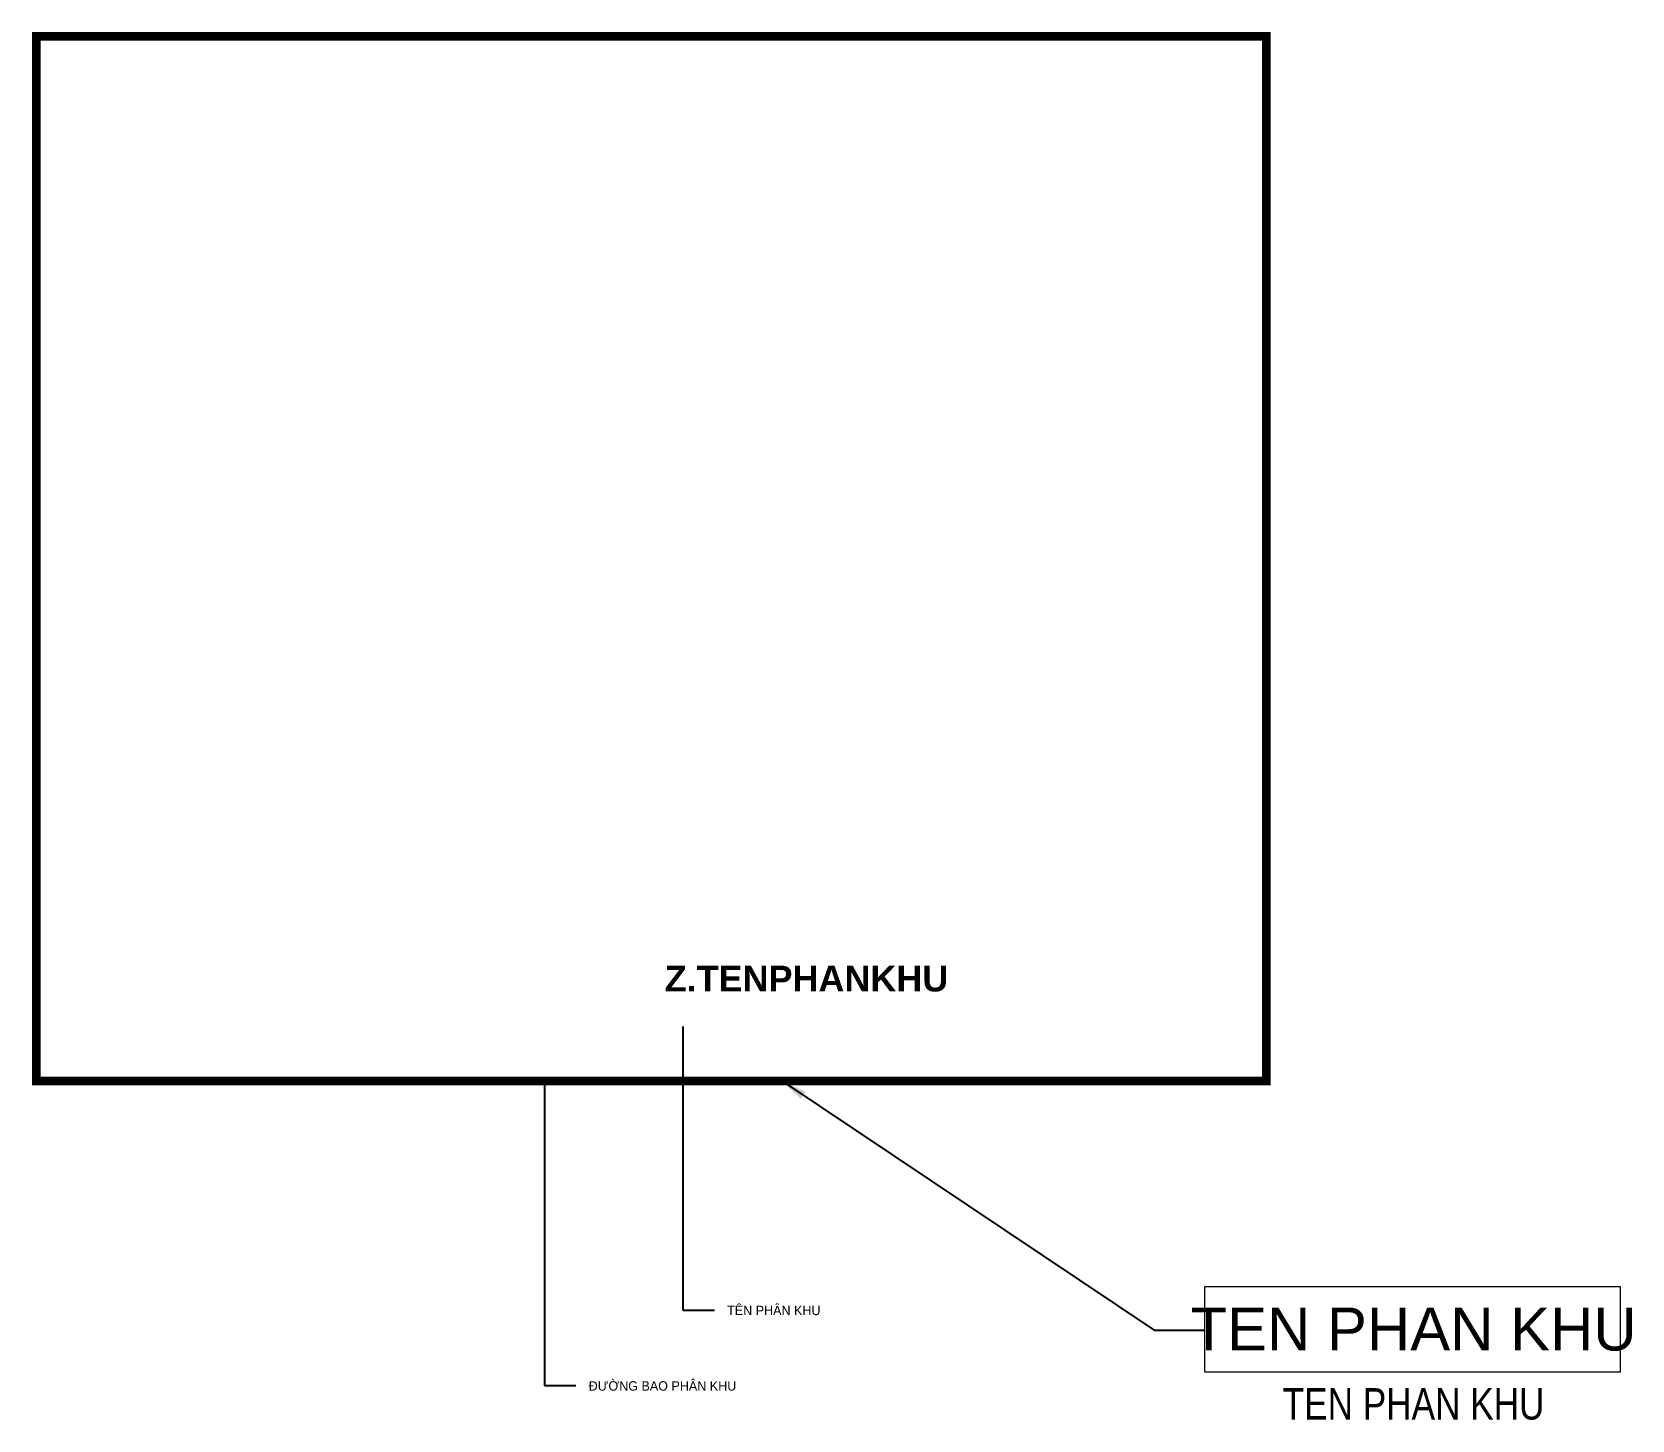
# Model space of a CAD drawing. Header units: metres. Extents: x -500 to 500, y -500 to 500.
# Drawn here: x 65.7 to 252.2, y 39.9 to 201.8 of the extents above; entities that cross this region are included whole.
import ezdxf
from ezdxf.enums import TextEntityAlignment as Align

# ---------------------------------------------------------------- set-up
doc = ezdxf.new("R2010")
doc.units = ezdxf.units.M
doc.linetypes.add('DASHDOT', pattern=[1, 0.5, -0.25, 0, -0.25])
doc.linetypes.add('HIDDEN', pattern=[0.375, 0.25, -0.125])
doc.layers.add('KT-TrichCT', color=9, linetype='HIDDEN', lineweight=15)
doc.layers.add('PK-DUONG BAO PHAN KHU', color=110, linetype='DASHDOT')
doc.layers.add('VNCC-Ar-Note', color=8, linetype='Continuous')
doc.layers.add('PK-TEN PHAN KHU', color=183, linetype='HIDDEN', lineweight=15, plot=False)
doc.styles.add('VNCC-Arial', font='arial.ttf')
doc.styles.add('VNCC-ArialB', font='arialbd.ttf')
doc.dimstyles.get("Standard").update_dxf_attribs({"dimtxt": 0.18, "dimasz": 0.18, "dimexe": 0.18, "dimexo": 0.0625, "dimgap": 0.09, "dimtad": 0, "dimtih": 1, "dimtoh": 1, "dimdec": 4, "dimzin": 0, "dimdsep": 46, "dimtxsty": 'Standard', "dimcen": 0.09, "dimadec": 0, "dimazin": 0, "dimtfac": 1, "dimtdec": 4, "dimtofl": 0, "dimtmove": 0, "dimatfit": 3, "dimfxl": 1, "dimtolj": 1, "dimtzin": 0, "dimarcsym": 0})

msp = doc.modelspace()

# ---------------------------------------------------------------- texts
at = {"layer": 'Defpoints', "color": 6, "char_height": 1.0933, "attachment_point": 1}
for s, insert in [('TÊN PHÂN KHU', (146.72, 53.24)), ('ĐƯỜNG BAO PHÂN KHU', (130.58, 44.44))]:
    msp.add_mtext_dynamic_manual_height_columns(s, width=199.187, gutter_width=1, heights=[0], dxfattribs=dict(at, insert=insert))
at = {"layer": 'PK-TEN PHAN KHU', "insert": (139.44, 92.89), "char_height": 3, "attachment_point": 1, "style": 'VNCC-ArialB'}
msp.add_mtext_dynamic_manual_height_columns('Z.TENPHANKHU', width=20.1854, gutter_width=15, heights=[0], dxfattribs=at)

# ---------------------------------------------------------------- blocks, each defined once
blk = doc.blocks.new('Trich CTnho')
at = {"layer": 'KT-TrichCT', "color": 6, "linetype": 'Continuous', "style": 'VNCC-Arial'}
blk.add_attdef('KT-CT-CH.01', text='', height=220, dxfattribs=at).set_placement((0, -221), align=Align.MIDDLE_CENTER)
blk.add_wipeout([(-1459, 600), (1446, 600), (1446, 0), (-1459, 0)])
at = {"layer": 'KT-TrichCT', "color": 9, "linetype": 'Continuous'}
blk.add_lwpolyline([(-1459, 0), (-1459, 600), (1446, 600), (1446, 0)], close=True, dxfattribs=at)
at = {"layer": 'KT-TrichCT', "color": 9, "style": 'VNCC-Arial'}
blk.add_attdef('CT-01', text='', height=300, dxfattribs=at).set_placement((0, 300), align=Align.MIDDLE)

# ---------------------------------------------------------------- linework, layer by layer
at = {"layer": 'PK-DUONG BAO PHAN KHU', "ltscale": 10, "const_width": 1}
msp.add_lwpolyline([(66.2, 201.28), (209.57, 201.28), (209.57, 79.46), (66.2, 79.46)], close=True, dxfattribs=at)

# ---------------------------------------------------------------- block references
at = {"layer": 'VNCC-Ar-Note'}
ref = msp.add_blockref('Trich CTnho', (226.73, 45.49), dxfattribs=dict(at, xscale=0.01666666666666667, yscale=0.01666666666666667, zscale=0.01666666666666667))
ref.add_attrib('CT-01', 'TEN PHAN KHU', dxfattribs={"color": 9, "height": 5, "style": 'VNCC-Arial'}).set_placement((226.73, 50.49), align=Align.MIDDLE)
ref.add_attrib('KT-CT-CH.01', 'TEN PHAN KHU', dxfattribs={"color": 6, "linetype": 'Continuous', "height": 3.6667, "style": 'VNCC-Arial', "width": 0.8}).set_placement((226.73, 41.8), align=Align.MIDDLE_CENTER)

msp.set_redraw_order([(e.dxf.handle, doc.entitydb.next_handle()) for e in msp.query("TEXT MTEXT ATTDEF DIMENSION ARC_DIMENSION")])  # texts and dimensions are drawn at this point

# ---------------------------------------------------------------- leaders
at = {"layer": 'Defpoints', "linetype": 'ByBlock'}
for points in [[(141.57, 85.82), (141.57, 52.74), (145.23, 52.74)], [(125.43, 79.46), (125.43, 43.95), (129.09, 43.95)]]:
    msp.add_leader(points, dimstyle='Standard', override={"dimasz": 0.5, "dimgap": 0.09, "dimtad": 0, "dimtfill": 2, "dimtfillclr": 255, "dimarcsym": 1}, dxfattribs=at)

# ---------------------------------------------------------------- next in the draw order: linework, layer by layer
at = {"layer": 'Defpoints'}
msp.add_circle((0, 0), 500, dxfattribs=at)

# ---------------------------------------------------------------- next in the draw order: leaders
at = {"layer": 'VNCC-Ar-Note'}
msp.add_leader([(153.08, 79.46), (196.51, 50.39), (202.42, 50.39)], dimstyle='Standard', override={"dimasz": 3}, dxfattribs=at)

doc.saveas('drawing.dxf')
